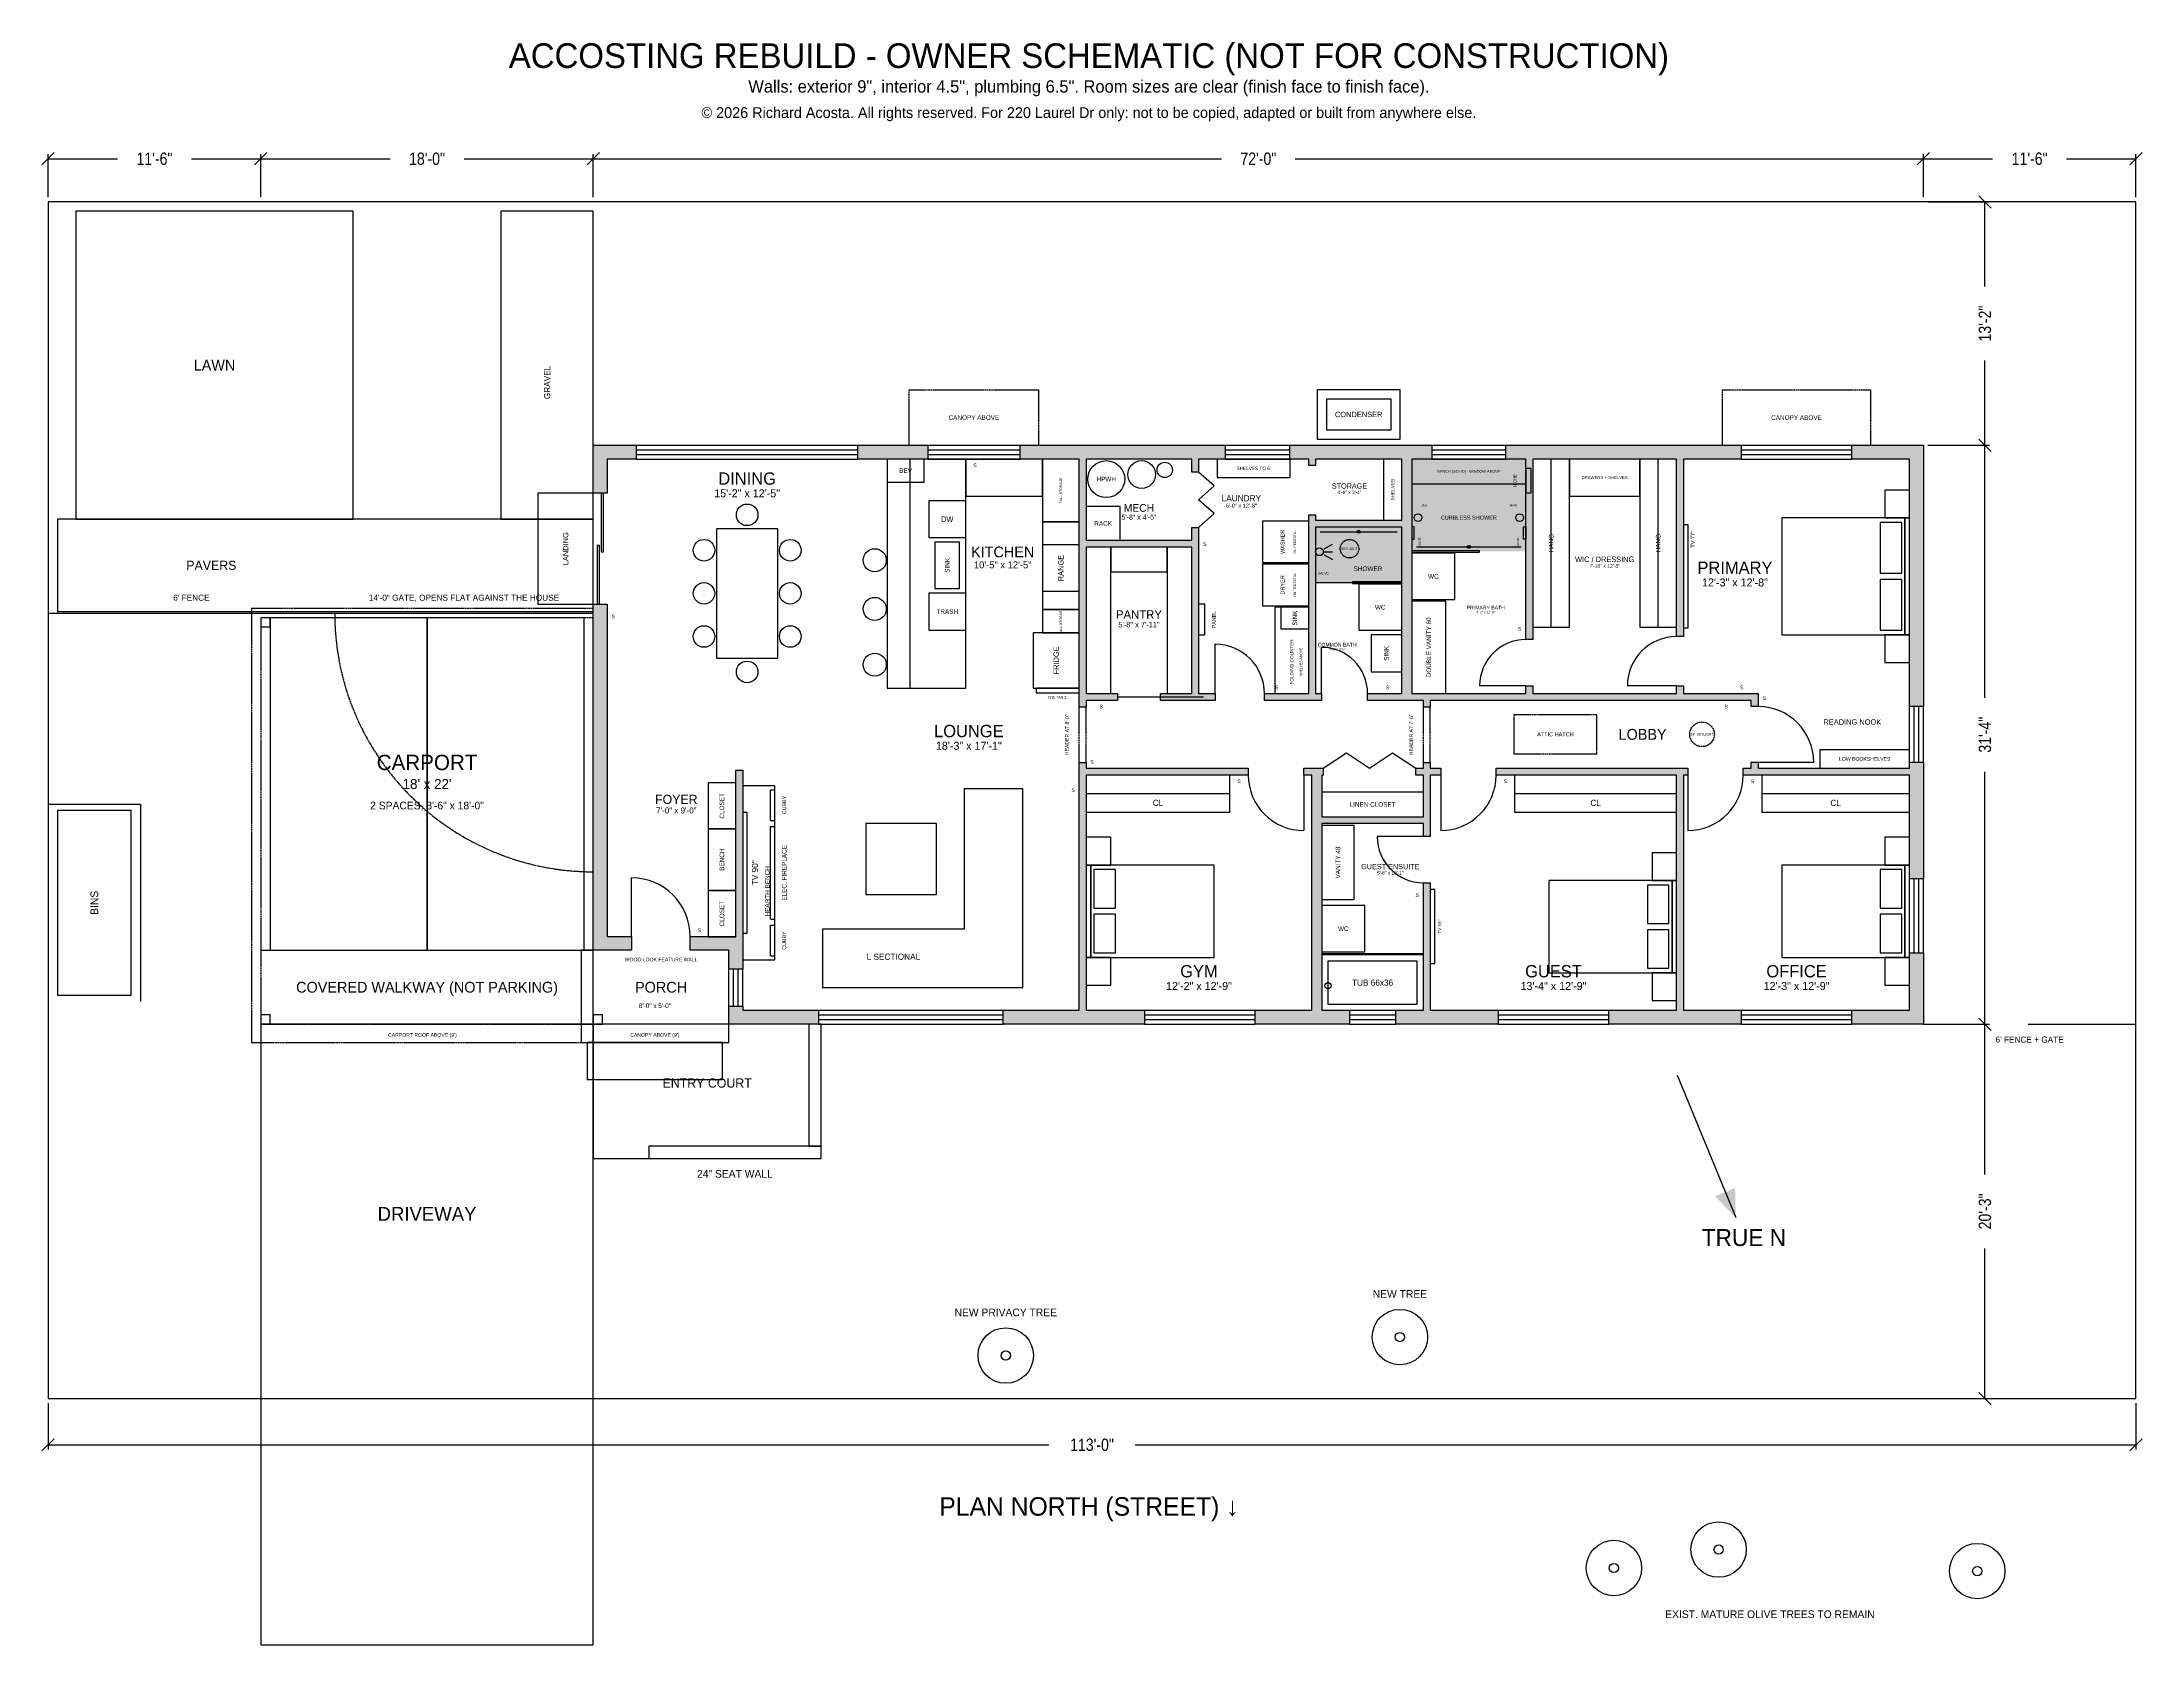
# Model space of a CAD drawing. Header units: inches. Extents: x -2 to 1362, y -160 to 881.
import ezdxf
from ezdxf.enums import TextEntityAlignment as Align

# ---------------------------------------------------------------- set-up
doc = ezdxf.new("R2010")
doc.units = ezdxf.units.IN
doc.linetypes.add('DASHED', pattern=[1.524, 1.27, -0.254])
for name, color, linetype in [('A-ANNO-DIMS', 1, 'Continuous'), ('A-ANNO-TEXT', 7, 'Continuous'), ('A-AREA-IDEN', 7, 'Continuous'), ('A-CANP', 8, 'Continuous'), ('A-CLNG', 8, 'Continuous'), ('A-DOOR', 3, 'Continuous'), ('A-EQPM', 6, 'Continuous'), ('A-FENC', 8, 'Continuous'), ('A-FURN', 9, 'Continuous'), ('A-GLAZ', 4, 'Continuous'), ('A-WALL', 7, 'Continuous'), ('A-WALL-PATT', 8, 'Continuous'), ('C-PROP', 5, 'Continuous'), ('L-PLNT', 3, 'Continuous'), ('L-SITE', 94, 'Continuous')]:
    doc.layers.add(name, color=color, linetype=linetype)
doc.styles.add('OpenSansCondensed-Light', font='OpenSansCondensed-Light.ttf')
doc.dimstyles.new('OWNER', dxfattribs={"dimtxt": 8, "dimasz": 6, "dimexe": 3, "dimexo": 3, "dimgap": 2, "dimtad": 1, "dimtsz": 4, "dimcen": 2.5, "dimazin": 3, "dimtfac": 1, "dimtmove": 0, "dimatfit": 3})

# ---------------------------------------------------------------- blocks, each defined once
blk = doc.blocks.new('_OBLIQUE')
at = {"color": 0, "linetype": 'BYBLOCK'}
blk.add_line((-0.5, -0.5), (0.5, 0.5), dxfattribs=at)
blk = doc.blocks.new('*D1')
for p, q in [((2, 780.25), (2, 808.25)), ((2, 805.25), (47.05, 805.25)), ((95.05, 805.25), (140.1, 805.25)), ((140.1, 780.25), (140.1, 808.25))]:
    blk.add_line(p, q)
at = {"layer": 'Defpoints'}
for p in [(2, 805.25), (2, 777.25), (140.1, 777.25)]:
    blk.add_point(p, dxfattribs=at)
at = {"layer": 'A-ANNO-DIMS', "xscale": 8, "yscale": 8}
for p in [(2, 805.25), (140.1, 805.25)]:
    blk.add_blockref('_OBLIQUE', p, dxfattribs=at)
at = {"layer": 'A-ANNO-DIMS', "insert": (71.05, 805.25), "char_height": 8, "attachment_point": 5, "style": 'OpenSansCondensed-Light'}
blk.add_mtext('11\'-6"', dxfattribs=at)
blk = doc.blocks.new('*D2')
for p, q in [((140.1, 780.25), (140.1, 808.25)), ((140.1, 805.25), (224.1, 805.25)), ((272.1, 805.25), (356.1, 805.25)), ((356.1, 780.25), (356.1, 808.25))]:
    blk.add_line(p, q)
at = {"layer": 'Defpoints'}
for p in [(140.1, 805.25), (140.1, 777.25), (356.1, 777.25)]:
    blk.add_point(p, dxfattribs=at)
at = {"layer": 'A-ANNO-DIMS', "xscale": 8, "yscale": 8}
for p in [(140.1, 805.25), (356.1, 805.25)]:
    blk.add_blockref('_OBLIQUE', p, dxfattribs=at)
at = {"layer": 'A-ANNO-DIMS', "insert": (248.1, 805.25), "char_height": 8, "attachment_point": 5, "style": 'OpenSansCondensed-Light'}
blk.add_mtext('18\'-0"', dxfattribs=at)
blk = doc.blocks.new('*D3')
for p, q in [((356.1, 780.25), (356.1, 808.25)), ((356.1, 805.25), (764.05, 805.25)), ((812.05, 805.25), (1220, 805.25)), ((1220, 780.25), (1220, 808.25))]:
    blk.add_line(p, q)
at = {"layer": 'Defpoints'}
for p in [(356.1, 805.25), (356.1, 777.25), (1220, 777.25)]:
    blk.add_point(p, dxfattribs=at)
at = {"layer": 'A-ANNO-DIMS', "xscale": 8, "yscale": 8}
for p in [(356.1, 805.25), (1220, 805.25)]:
    blk.add_blockref('_OBLIQUE', p, dxfattribs=at)
at = {"layer": 'A-ANNO-DIMS', "insert": (788.05, 805.25), "char_height": 8, "attachment_point": 5, "style": 'OpenSansCondensed-Light'}
blk.add_mtext('72\'-0"', dxfattribs=at)
blk = doc.blocks.new('*D4')
for p, q in [((1220, 780.25), (1220, 808.25)), ((1220, 805.25), (1265, 805.25)), ((1313, 805.25), (1358, 805.25)), ((1358, 780.25), (1358, 808.25))]:
    blk.add_line(p, q)
at = {"layer": 'Defpoints'}
for p in [(1220, 805.25), (1220, 777.25), (1358, 777.25)]:
    blk.add_point(p, dxfattribs=at)
at = {"layer": 'A-ANNO-DIMS', "xscale": 8, "yscale": 8}
for p in [(1220, 805.25), (1358, 805.25)]:
    blk.add_blockref('_OBLIQUE', p, dxfattribs=at)
at = {"layer": 'A-ANNO-DIMS', "insert": (1289, 805.25), "char_height": 8, "attachment_point": 5, "style": 'OpenSansCondensed-Light'}
blk.add_mtext('11\'-6"', dxfattribs=at)
blk = doc.blocks.new('*D5')
for p, q in [((2, -3), (2, -33)), ((1358, -3), (1358, -33)), ((2, -30), (652, -30)), ((708, -30), (1358, -30))]:
    blk.add_line(p, q)
at = {"layer": 'Defpoints'}
for p in [(2, 0), (1358, 0), (2, -30)]:
    blk.add_point(p, dxfattribs=at)
at = {"layer": 'A-ANNO-DIMS', "xscale": 8, "yscale": 8}
for p in [(2, -30), (1358, -30)]:
    blk.add_blockref('_OBLIQUE', p, dxfattribs=at)
at = {"layer": 'A-ANNO-DIMS', "insert": (680, -30), "char_height": 8, "attachment_point": 5, "style": 'OpenSansCondensed-Light'}
blk.add_mtext('113\'-0"', dxfattribs=at)
blk = doc.blocks.new('*D6')
for p, q in [((1223, 243.2), (1263, 243.2)), ((1260, 145.6), (1260, 243.2)), ((1260, 0), (1260, 97.6)), ((1223, 0), (1263, 0))]:
    blk.add_line(p, q)
at = {"layer": 'Defpoints'}
for p in [(1220, 243.2), (1220, 0), (1260, 0)]:
    blk.add_point(p, dxfattribs=at)
at = {"layer": 'A-ANNO-DIMS', "xscale": 8, "yscale": 8, "rotation": 90}
for p in [(1260, 243.2), (1260, 0)]:
    blk.add_blockref('_OBLIQUE', p, dxfattribs=at)
at = {"layer": 'A-ANNO-DIMS', "insert": (1260, 121.6), "char_height": 8, "attachment_point": 5, "rotation": 90, "style": 'OpenSansCondensed-Light'}
blk.add_mtext('20\'-3"', dxfattribs=at)
blk = doc.blocks.new('*D7')
for p, q in [((1223, 619.2), (1263, 619.2)), ((1260, 455.2), (1260, 619.2)), ((1260, 243.2), (1260, 407.2)), ((1223, 243.2), (1263, 243.2))]:
    blk.add_line(p, q)
at = {"layer": 'Defpoints'}
for p in [(1220, 619.2), (1220, 243.2), (1260, 243.2)]:
    blk.add_point(p, dxfattribs=at)
at = {"layer": 'A-ANNO-DIMS', "xscale": 8, "yscale": 8, "rotation": 90}
for p in [(1260, 619.2), (1260, 243.2)]:
    blk.add_blockref('_OBLIQUE', p, dxfattribs=at)
at = {"layer": 'A-ANNO-DIMS', "insert": (1260, 431.2), "char_height": 8, "attachment_point": 5, "rotation": 90, "style": 'OpenSansCondensed-Light'}
blk.add_mtext('31\'-4"', dxfattribs=at)
blk = doc.blocks.new('*D8')
for p, q in [((1223, 777.25), (1263, 777.25)), ((1260, 722.225), (1260, 777.25)), ((1260, 619.2), (1260, 674.225)), ((1223, 619.2), (1263, 619.2))]:
    blk.add_line(p, q)
at = {"layer": 'Defpoints'}
for p in [(1220, 777.25), (1220, 619.2), (1260, 619.2)]:
    blk.add_point(p, dxfattribs=at)
at = {"layer": 'A-ANNO-DIMS', "xscale": 8, "yscale": 8, "rotation": 90}
for p in [(1260, 777.25), (1260, 619.2)]:
    blk.add_blockref('_OBLIQUE', p, dxfattribs=at)
at = {"layer": 'A-ANNO-DIMS', "insert": (1260, 698.225), "char_height": 8, "attachment_point": 5, "rotation": 90, "style": 'OpenSansCondensed-Light'}
blk.add_mtext('13\'-2"', dxfattribs=at)

msp = doc.modelspace()

# ---------------------------------------------------------------- hatches: boundary and pattern name
at = {"layer": 'A-EQPM', "transparency": 33554495}
for points in [[(887.75, 550.2), (961.75, 550.2), (961.75, 610.2), (887.75, 610.2)], [(825.25, 530), (881.25, 530), (881.25, 566), (825.25, 566)]]:
    msp.add_hatch(color=151, dxfattribs=at).paths.add_polyline_path(points)
at = {"layer": 'A-WALL-PATT'}
for points in [[(356.1, 610.2), (356.1, 619.2), (365.1, 619.2), (384, 619.2), (384, 610.2), (365.1, 610.2), (365.1, 588), (356.1, 588), (356.1, 610.2)], [(573.3, 619.2), (573.3, 610.2), (528, 610.2), (528, 619.2), (573.3, 619.2)], [(766.5, 619.2), (766.5, 610.2), (749.25, 610.2), (749.25, 601.8), (744.75, 601.8), (744.75, 610.2), (676.25, 610.2), (676.25, 557.45), (744.75, 557.45), (744.75, 565.8), (749.25, 565.8), (749.25, 457.95), (760, 457.95), (760, 453.45), (749.25, 453.45), (744.75, 453.45), (724.5, 453.45), (724.5, 457.95), (744.75, 457.95), (744.75, 552.95), (676.25, 552.95), (676.25, 457.95), (696.5, 457.95), (696.5, 453.45), (676.25, 453.45), (676.25, 449.2), (671.75, 449.2), (671.75, 453.45), (671.75, 455.7), (671.75, 457.95), (671.75, 610.2), (633.3, 610.2), (633.3, 619.2), (766.5, 619.2)], [(900.75, 619.2), (900.75, 610.2), (887.75, 610.2), (887.75, 457.95), (961.75, 457.95), (961.75, 463), (966.25, 463), (966.25, 457.95), (1059.75, 457.95), (1059.75, 463), (1064.25, 463), (1064.25, 457.95), (1112.75, 457.95), (1112.75, 455.7), (1112.75, 453.45), (1112.75, 449.45), (1108.25, 449.45), (1108.25, 453.45), (1064.25, 453.45), (1059.75, 453.45), (899.75, 453.45), (899.75, 449.2), (895.25, 449.2), (895.25, 453.45), (887.75, 453.45), (881.25, 453.45), (859, 453.45), (859, 457.95), (881.25, 457.95), (881.25, 566), (825.25, 566), (825.25, 457.95), (829, 457.95), (829, 453.45), (825.25, 453.45), (820.75, 453.45), (792, 453.45), (792, 457.95), (820.75, 457.95), (820.75, 574), (825.25, 574), (825.25, 570.5), (881.25, 570.5), (881.25, 610.2), (825.25, 610.2), (825.25, 606), (820.75, 606), (820.75, 610.2), (808.5, 610.2), (808.5, 619.2), (900.75, 619.2)], [(1101.6, 619.2), (1101.6, 610.2), (1064.25, 610.2), (1064.25, 495), (1059.75, 495), (1059.75, 610.2), (966.25, 610.2), (966.25, 493), (961.75, 493), (961.75, 610.2), (948.75, 610.2), (948.75, 619.2), (1101.6, 619.2)], [(1211, 619.2), (1220, 619.2), (1220, 610.2), (1220, 449.45), (1211, 449.45), (1211, 610.2), (1173.6, 610.2), (1173.6, 619.2), (1211, 619.2)], [(365.1, 291.2), (356.1, 291.2), (356.1, 300.2), (356.1, 516), (365.1, 516), (365.1, 300.2), (381, 300.2), (381, 291.2), (365.1, 291.2)], [(622.4, 243.2), (622.4, 252.2), (671.75, 252.2), (671.75, 404.95), (671.75, 407.2), (671.75, 409.45), (671.75, 413.2), (676.25, 413.2), (676.25, 409.45), (781.5, 409.45), (781.5, 404.95), (676.25, 404.95), (676.25, 252.2), (714, 252.2), (714, 243.2), (622.4, 243.2)], [(786, 243.2), (786, 252.2), (822.75, 252.2), (822.75, 404.95), (817.5, 404.95), (817.5, 409.45), (822.75, 409.45), (829.25, 409.45), (830.25, 409.45), (830.25, 404.95), (829.25, 404.95), (829.25, 377.95), (895.25, 377.95), (895.25, 404.95), (890.25, 404.95), (890.25, 409.45), (895.25, 409.45), (895.25, 413.2), (899.75, 413.2), (899.75, 409.45), (906.5, 409.45), (906.5, 404.95), (899.75, 404.95), (899.75, 365), (895.25, 365), (895.25, 373.45), (829.25, 373.45), (829.25, 252.2), (847.25, 252.2), (847.25, 243.2), (786, 243.2)], [(1015.75, 243.2), (1015.75, 252.2), (1059.75, 252.2), (1059.75, 404.95), (942.5, 404.95), (942.5, 409.45), (1059.75, 409.45), (1064.25, 409.45), (1067, 409.45), (1067, 404.95), (1064.25, 404.95), (1064.25, 252.2), (1101.6, 252.2), (1101.6, 243.2), (1015.75, 243.2)], [(1220, 337.6), (1211, 337.6), (1211, 404.95), (1103, 404.95), (1103, 409.45), (1108.25, 409.45), (1108.25, 413.45), (1112.75, 413.45), (1112.75, 409.45), (1211, 409.45), (1211, 413.45), (1220, 413.45), (1220, 337.6)], [(444.1, 291.2), (419, 291.2), (419, 300.2), (444.1, 300.2), (448.6, 300.2), (448.6, 408.2), (453.1, 408.2), (453.1, 300.2), (453.1, 291.2), (453.1, 279), (444.1, 279), (444.1, 291.2)], [(877.25, 243.2), (877.25, 252.2), (895.25, 252.2), (895.25, 335), (899.75, 335), (899.75, 252.2), (943.75, 252.2), (943.75, 243.2), (877.25, 243.2)], [(1220, 252.2), (1220, 243.2), (1211, 243.2), (1173.6, 243.2), (1173.6, 252.2), (1211, 252.2), (1211, 289.6), (1220, 289.6), (1220, 252.2)], [(444.1, 252.2), (444.1, 255), (453.1, 255), (453.1, 252.2), (502.4, 252.2), (502.4, 243.2), (453.1, 243.2), (444.1, 243.2), (444.1, 252.2)]]:
    msp.add_hatch(color=8, dxfattribs=at).paths.add_polyline_path(points)

# ---------------------------------------------------------------- linework, layer by layer
at = {"layer": 'A-ANNO-TEXT'}
msp.add_line((1060, 210), (1098.107, 117.545), dxfattribs=at)
msp.add_solid([(1098.107, 117.545), (1097.72, 136.855), (1084.776, 131.52)], dxfattribs=at)
at = {"layer": 'A-CANP', "linetype": 'DASHED'}
for points in [[(561.3, 619.2), (561.3, 655.2), (645.3, 655.2), (645.3, 619.2)], [(1089.6, 619.2), (1089.6, 655.2), (1185.6, 655.2), (1185.6, 619.2)]]:
    msp.add_lwpolyline(points, dxfattribs=at)
for points in [[(134.1, 231.2), (356.1, 231.2), (356.1, 513.2), (134.1, 513.2)], [(348.1, 231.2), (444.1, 231.2), (444.1, 243.2), (348.1, 243.2)]]:
    msp.add_lwpolyline(points, close=True, dxfattribs=at)
at = {"layer": 'A-CLNG', "linetype": 'DASHED'}
for p, q in [((671.75, 413.2), (671.75, 449.2)), ((676.25, 413.2), (676.25, 449.2)), ((895.25, 413.2), (895.25, 449.2)), ((899.75, 413.2), (899.75, 449.2))]:
    msp.add_line(p, q, dxfattribs=at)
msp.add_lwpolyline([(954, 418.7), (1008, 418.7), (1008, 444.2), (954, 444.2)], close=True, dxfattribs=at)
for centre, radius in [((847.25, 552), 6), ((1076.25, 431.45), 8)]:
    msp.add_circle(centre, radius, dxfattribs=at)
at = {"layer": 'A-DOOR'}
for p, q in [((759.25, 592.8), (749.25, 601.8)), ((749.25, 583.8), (759.25, 592.8)), ((759.25, 574.8), (749.25, 583.8)), ((749.25, 565.8), (759.25, 574.8)), ((760, 457.95), (760, 489.95)), ((829, 457.95), (829, 487.95)), ((724.5, 455.7), (752.5, 455.7)), ((961.75, 463), (931.75, 463)), ((1059.75, 463), (1027.75, 463)), ((830.25, 409.45), (845.25, 419.45)), ((845.25, 419.45), (860.25, 409.45)), ((860.25, 409.45), (875.25, 419.45)), ((875.25, 419.45), (890.25, 409.45)), ((1112.75, 413.45), (1148.75, 413.45)), ((817.5, 404.95), (817.5, 368.95)), ((906.5, 404.95), (906.5, 368.95)), ((1067, 404.95), (1067, 368.95)), ((895.25, 365), (865.25, 365)), ((381, 300.2), (381, 338.2))]:
    msp.add_line(p, q, dxfattribs=at)
at = {"layer": 'A-DOOR', "linetype": 'DASHED'}
msp.add_line((696.5, 455.7), (724.5, 455.7), dxfattribs=at)
at = {"layer": 'A-DOOR'}
for centre, radius, start, end in [((961.75, 463), 30, 90, 180), ((1059.75, 463), 32, 90, 180), ((760, 457.95), 32, 0, 90), ((829, 457.95), 30, 0, 90), ((1112.75, 413.45), 36, 0, 90), ((817.5, 404.95), 36, 180, 270), ((906.5, 404.95), 36, -90, 0), ((1067, 404.95), 36, -90, 0), ((895.25, 365), 30, 180, 270), ((381, 300.2), 38, 0, 90)]:
    msp.add_arc(centre, radius, start, end, dxfattribs=at)
at = {"layer": 'A-EQPM'}
for p, q in [((561.9, 461.45), (561.9, 610.2)), ((828.25, 563), (878.25, 563)), ((830.75, 552), (836.25, 555)), ((830.75, 550), (836.25, 550)), ((830.75, 548), (836.25, 545)), ((890.75, 553.2), (958.75, 553.2)), ((471.1, 395.5), (474.1, 395.5)), ((471.1, 375.5), (471.1, 395.5)), ((471.1, 375.5), (474.1, 375.5)), ((471.1, 371.5), (474.1, 371.5)), ((471.1, 311.5), (471.1, 371.5)), ((471.1, 311.5), (474.1, 311.5)), ((471.1, 307.5), (474.1, 307.5)), ((471.1, 287.5), (471.1, 307.5)), ((471.1, 287.5), (474.1, 287.5)), ((829.25, 289.2), (895.25, 289.2))]:
    msp.add_line(p, q, dxfattribs=at)
for points in [[(832.25, 629.2), (874.25, 629.2), (874.25, 649.2), (832.25, 649.2)], [(546.9, 461.45), (598, 461.45), (598, 610.2), (546.9, 610.2)], [(546.9, 595.2), (570.9, 595.2), (570.9, 610.2), (546.9, 610.2)], [(598, 586.2), (647.75, 586.2), (647.75, 610.2), (598, 610.2)], [(647.75, 569.45), (671.75, 569.45), (671.75, 610.2), (647.75, 610.2)], [(887.75, 594.2), (961.75, 594.2), (961.75, 610.2), (887.75, 610.2)], [(961.75, 588.2), (965.25, 588.2), (965.25, 604.2), (961.75, 604.2)], [(574, 559.2), (598, 559.2), (598, 583.2), (574, 583.2)], [(676.25, 557.45), (698.25, 557.45), (698.25, 579.45), (676.25, 579.45)], [(647.75, 512.45), (671.75, 512.45), (671.75, 569.45), (647.75, 569.45)], [(790.75, 543), (820.75, 543), (820.75, 570), (790.75, 570)], [(825.25, 530), (881.25, 530), (881.25, 566), (825.25, 566)], [(887.75, 558.2), (889.25, 558.2), (889.25, 566.2), (887.75, 566.2)], [(961.75, 558.2), (960.25, 558.2), (960.25, 566.2), (961.75, 566.2)], [(578, 526.2), (594, 526.2), (594, 556.2), (578, 556.2)], [(647.75, 524.45), (671.75, 524.45), (671.75, 554.45), (647.75, 554.45)], [(676.25, 457.95), (692.25, 457.95), (692.25, 552.95), (676.25, 552.95)], [(692.25, 536.95), (728.75, 536.95), (728.75, 552.95), (692.25, 552.95)], [(728.75, 457.95), (744.75, 457.95), (744.75, 552.95), (728.75, 552.95)], [(887.75, 519.075), (915.75, 519.075), (915.75, 549.075), (887.75, 549.075)], [(790.75, 515), (820.75, 515), (820.75, 542), (790.75, 542)], [(574, 499.2), (598, 499.2), (598, 523.2), (574, 523.2)], [(853.25, 499), (881.25, 499), (881.25, 529), (853.25, 529)], [(647.75, 497.45), (671.75, 497.45), (671.75, 512.45), (647.75, 512.45)], [(749.25, 496), (753.25, 496), (753.25, 516), (749.25, 516)], [(802.75, 500), (820.75, 500), (820.75, 514), (802.75, 514)], [(887.75, 457.95), (909.75, 457.95), (909.75, 517.95), (887.75, 517.95)], [(641.75, 461.45), (671.75, 461.45), (671.75, 497.45), (641.75, 497.45)], [(861.25, 472), (881.25, 472), (881.25, 496), (861.25, 496)], [(643.75, 458.45), (671.75, 458.45), (671.75, 461.45), (643.75, 461.45)], [(829.25, 324.2), (850.25, 324.2), (850.25, 372.2), (829.25, 372.2)], [(829.25, 290.2), (857.25, 290.2), (857.25, 320.2), (829.25, 320.2)], [(829.25, 252.2), (895.25, 252.2), (895.25, 288.2), (829.25, 288.2)], [(833.25, 256.2), (891.25, 256.2), (891.25, 284.2), (833.25, 284.2)]]:
    msp.add_lwpolyline(points, close=True, dxfattribs=at)
for centre, radius in [((689.25, 597.2), 12), ((712.25, 600.2), 9), ((727.25, 603.2), 5), ((891.75, 572.2), 2.5), ((957.75, 572.2), 2.5), ((853.25, 563), 1), ((827.75, 550), 2.5), ((924.75, 553.2), 1), ((833.25, 268.2), 2)]:
    msp.add_circle(centre, radius, dxfattribs=at)
at = {"layer": 'A-FENC'}
for p, q in [((2, 510.2), (188.1, 510.2)), ((188.1, 510.2), (356.1, 510.2)), ((2, 386), (62, 386)), ((62, 386), (62, 258)), ((1220, 243.2), (1240, 243.2)), ((1288, 243.2), (1358, 243.2))]:
    msp.add_line(p, q, dxfattribs=at)
msp.add_lwpolyline([(826.25, 623.2), (880.25, 623.2), (880.25, 655.2), (826.25, 655.2)], close=True, dxfattribs=at)
at = {"layer": 'A-FENC', "linetype": 'DASHED'}
msp.add_arc((356.1, 510.2), 168, 180, 270, dxfattribs=at)
at = {"layer": 'A-FURN'}
for p, q in [((978.25, 501), (978.25, 610.2)), ((1047.75, 501), (1047.75, 610.2)), ((676.25, 392.95), (769.5, 392.95)), ((954.5, 392.95), (1059.75, 392.95)), ((1115, 392.95), (1211, 392.95))]:
    msp.add_line(p, q, dxfattribs=at)
for points in [[(761.25, 598.2), (808.75, 598.2), (808.75, 610.2), (761.25, 610.2)], [(869.25, 570.5), (881.25, 570.5), (881.25, 610.2), (869.25, 610.2)], [(966.25, 501), (990.25, 501), (990.25, 610.2), (966.25, 610.2)], [(990.25, 586.2), (1035.75, 586.2), (1035.75, 610.2), (990.25, 610.2)], [(1035.75, 501), (1059.75, 501), (1059.75, 610.2), (1035.75, 610.2)], [(1195, 572.075), (1211, 572.075), (1211, 590.075), (1195, 590.075)], [(436, 481), (476, 481), (476, 565), (436, 565)], [(1064.25, 500.575), (1067.25, 500.575), (1067.25, 567.575), (1064.25, 567.575)], [(1128, 496.075), (1208, 496.075), (1208, 572.075), (1128, 572.075)], [(1192, 536.075), (1206, 536.075), (1206, 569.075), (1192, 569.075)], [(1208, 496.075), (1211, 496.075), (1211, 572.075), (1208, 572.075)], [(1192, 499.075), (1206, 499.075), (1206, 532.075), (1192, 532.075)], [(798.75, 457.95), (820.75, 457.95), (820.75, 514), (798.75, 514)], [(1195, 478.075), (1211, 478.075), (1211, 496.075), (1195, 496.075)], [(1152.75, 409.45), (1211, 409.45), (1211, 421.45), (1152.75, 421.45)], [(430.6, 370), (448.6, 370), (448.6, 400), (430.6, 400)], [(453.1, 285), (474.1, 285), (474.1, 398), (453.1, 398)], [(505, 267), (635, 267), (635, 396), (597, 396), (597, 305), (505, 305)], [(676.25, 380.95), (769.5, 380.95), (769.5, 404.95), (676.25, 404.95)], [(954.5, 380.95), (1059.75, 380.95), (1059.75, 404.95), (954.5, 404.95)], [(1115, 380.95), (1211, 380.95), (1211, 404.95), (1115, 404.95)], [(829.25, 377.95), (895.25, 377.95), (895.25, 393.95), (829.25, 393.95)], [(430.6, 330), (448.6, 330), (448.6, 370), (430.6, 370)], [(453.1, 302.25), (456.1, 302.25), (456.1, 380.75), (453.1, 380.75)], [(533, 327.5), (579, 327.5), (579, 373.5), (533, 373.5)], [(676.25, 346.575), (692.25, 346.575), (692.25, 364.575), (676.25, 364.575)], [(1195, 346.575), (1211, 346.575), (1211, 364.575), (1195, 364.575)], [(676.25, 286.575), (679.25, 286.575), (679.25, 346.575), (676.25, 346.575)], [(679.25, 286.575), (759.25, 286.575), (759.25, 346.575), (679.25, 346.575)], [(681.25, 318.575), (695.25, 318.575), (695.25, 343.575), (681.25, 343.575)], [(1043.75, 336.575), (1059.75, 336.575), (1059.75, 354.575), (1043.75, 354.575)], [(1128, 286.575), (1208, 286.575), (1208, 346.575), (1128, 346.575)], [(1192, 318.575), (1206, 318.575), (1206, 343.575), (1192, 343.575)], [(1208, 286.575), (1211, 286.575), (1211, 346.575), (1208, 346.575)], [(430.6, 300), (448.6, 300), (448.6, 330), (430.6, 330)], [(899.75, 282.575), (902.75, 282.575), (902.75, 330.575), (899.75, 330.575)], [(976.75, 276.575), (1056.75, 276.575), (1056.75, 336.575), (976.75, 336.575)], [(1040.75, 308.575), (1054.75, 308.575), (1054.75, 333.575), (1040.75, 333.575)], [(1056.75, 276.575), (1059.75, 276.575), (1059.75, 336.575), (1056.75, 336.575)], [(681.25, 289.575), (695.25, 289.575), (695.25, 314.575), (681.25, 314.575)], [(1192, 289.575), (1206, 289.575), (1206, 314.575), (1192, 314.575)], [(1040.75, 279.575), (1054.75, 279.575), (1054.75, 304.575), (1040.75, 304.575)], [(676.25, 268.575), (692.25, 268.575), (692.25, 286.575), (676.25, 286.575)], [(1195, 268.575), (1211, 268.575), (1211, 286.575), (1195, 286.575)], [(1043.75, 258.575), (1059.75, 258.575), (1059.75, 276.575), (1043.75, 276.575)]]:
    msp.add_lwpolyline(points, close=True, dxfattribs=at)
for centre, radius in [((456, 574), 7), ((428, 551), 7), ((484, 551), 7), ((538.9, 544.5), 7.5), ((428, 523), 7), ((484, 523), 7), ((538.9, 512.9), 7.5), ((428, 495), 7), ((484, 495), 7), ((456, 472), 7), ((538.9, 476.7), 7.5)]:
    msp.add_circle(centre, radius, dxfattribs=at)
at = {"layer": 'A-GLAZ'}
for p, q in [((384, 619.2), (528, 619.2)), ((384, 616.2), (528, 616.2)), ((573.3, 619.2), (633.3, 619.2)), ((573.3, 616.2), (633.3, 616.2)), ((766.5, 619.2), (808.5, 619.2)), ((766.5, 616.2), (808.5, 616.2)), ((900.75, 619.2), (948.75, 619.2)), ((900.75, 616.2), (948.75, 616.2)), ((1101.6, 619.2), (1173.6, 619.2)), ((1101.6, 616.2), (1173.6, 616.2)), ((384, 613.2), (528, 613.2)), ((384, 610.2), (528, 610.2)), ((573.3, 613.2), (633.3, 613.2)), ((573.3, 610.2), (633.3, 610.2)), ((766.5, 613.2), (808.5, 613.2)), ((766.5, 610.2), (808.5, 610.2)), ((900.75, 613.2), (948.75, 613.2)), ((900.75, 610.2), (948.75, 610.2)), ((1101.6, 613.2), (1173.6, 613.2)), ((1101.6, 610.2), (1173.6, 610.2)), ((1211, 413.45), (1211, 449.45)), ((1214, 413.45), (1214, 449.45)), ((1217, 413.45), (1217, 449.45)), ((1220, 413.45), (1220, 449.45)), ((1211, 289.6), (1211, 337.6)), ((1214, 289.6), (1214, 337.6)), ((1217, 289.6), (1217, 337.6)), ((1220, 289.6), (1220, 337.6)), ((444.1, 255), (444.1, 279)), ((447.1, 255), (447.1, 279)), ((450.1, 255), (450.1, 279)), ((453.1, 255), (453.1, 279)), ((502.4, 252.2), (622.4, 252.2)), ((502.4, 249.2), (622.4, 249.2)), ((502.4, 246.2), (622.4, 246.2)), ((714, 252.2), (786, 252.2)), ((714, 249.2), (786, 249.2)), ((714, 246.2), (786, 246.2)), ((847.25, 252.2), (877.25, 252.2)), ((847.25, 249.2), (877.25, 249.2)), ((847.25, 246.2), (877.25, 246.2)), ((943.75, 252.2), (1015.75, 252.2)), ((943.75, 249.2), (1015.75, 249.2)), ((943.75, 246.2), (1015.75, 246.2)), ((1101.6, 252.2), (1173.6, 252.2)), ((1101.6, 249.2), (1173.6, 249.2)), ((1101.6, 246.2), (1173.6, 246.2)), ((502.4, 243.2), (622.4, 243.2)), ((714, 243.2), (786, 243.2)), ((847.25, 243.2), (877.25, 243.2)), ((943.75, 243.2), (1015.75, 243.2)), ((1101.6, 243.2), (1173.6, 243.2))]:
    msp.add_line(p, q, dxfattribs=at)
for points in [[(361.1, 550), (362.6, 550), (362.6, 588), (361.1, 588)], [(358.6, 516), (360.1, 516), (360.1, 554), (358.6, 554)], [(887.75, 549.7), (931.75, 549.7), (931.75, 550.7), (887.75, 550.7)], [(849.25, 529.5), (881.25, 529.5), (881.25, 530.5), (849.25, 530.5)]]:
    msp.add_lwpolyline(points, close=True, dxfattribs=at)
at = {"layer": 'A-WALL'}
for points in [[(356.1, 610.2), (356.1, 619.2), (365.1, 619.2), (384, 619.2), (384, 610.2), (365.1, 610.2), (365.1, 588), (356.1, 588), (356.1, 610.2)], [(573.3, 619.2), (573.3, 610.2), (528, 610.2), (528, 619.2), (573.3, 619.2)], [(766.5, 619.2), (766.5, 610.2), (749.25, 610.2), (749.25, 601.8), (744.75, 601.8), (744.75, 610.2), (676.25, 610.2), (676.25, 557.45), (744.75, 557.45), (744.75, 565.8), (749.25, 565.8), (749.25, 457.95), (760, 457.95), (760, 453.45), (749.25, 453.45), (744.75, 453.45), (724.5, 453.45), (724.5, 457.95), (744.75, 457.95), (744.75, 552.95), (676.25, 552.95), (676.25, 457.95), (696.5, 457.95), (696.5, 453.45), (676.25, 453.45), (676.25, 449.2), (671.75, 449.2), (671.75, 453.45), (671.75, 455.7), (671.75, 457.95), (671.75, 610.2), (633.3, 610.2), (633.3, 619.2), (766.5, 619.2)], [(900.75, 619.2), (900.75, 610.2), (887.75, 610.2), (887.75, 457.95), (961.75, 457.95), (961.75, 463), (966.25, 463), (966.25, 457.95), (1059.75, 457.95), (1059.75, 463), (1064.25, 463), (1064.25, 457.95), (1112.75, 457.95), (1112.75, 455.7), (1112.75, 453.45), (1112.75, 449.45), (1108.25, 449.45), (1108.25, 453.45), (1064.25, 453.45), (1059.75, 453.45), (899.75, 453.45), (899.75, 449.2), (895.25, 449.2), (895.25, 453.45), (887.75, 453.45), (881.25, 453.45), (859, 453.45), (859, 457.95), (881.25, 457.95), (881.25, 566), (825.25, 566), (825.25, 457.95), (829, 457.95), (829, 453.45), (825.25, 453.45), (820.75, 453.45), (792, 453.45), (792, 457.95), (820.75, 457.95), (820.75, 574), (825.25, 574), (825.25, 570.5), (881.25, 570.5), (881.25, 610.2), (825.25, 610.2), (825.25, 606), (820.75, 606), (820.75, 610.2), (808.5, 610.2), (808.5, 619.2), (900.75, 619.2)], [(1101.6, 619.2), (1101.6, 610.2), (1064.25, 610.2), (1064.25, 495), (1059.75, 495), (1059.75, 610.2), (966.25, 610.2), (966.25, 493), (961.75, 493), (961.75, 610.2), (948.75, 610.2), (948.75, 619.2), (1101.6, 619.2)], [(1211, 619.2), (1220, 619.2), (1220, 610.2), (1220, 449.45), (1211, 449.45), (1211, 610.2), (1173.6, 610.2), (1173.6, 619.2), (1211, 619.2)], [(140.1, 501.2), (146.1, 501.2), (146.1, 507.2), (140.1, 507.2)], [(365.1, 291.2), (356.1, 291.2), (356.1, 300.2), (356.1, 516), (365.1, 516), (365.1, 300.2), (381, 300.2), (381, 291.2), (365.1, 291.2)], [(622.4, 243.2), (622.4, 252.2), (671.75, 252.2), (671.75, 404.95), (671.75, 407.2), (671.75, 409.45), (671.75, 413.2), (676.25, 413.2), (676.25, 409.45), (781.5, 409.45), (781.5, 404.95), (676.25, 404.95), (676.25, 252.2), (714, 252.2), (714, 243.2), (622.4, 243.2)], [(786, 243.2), (786, 252.2), (822.75, 252.2), (822.75, 404.95), (817.5, 404.95), (817.5, 409.45), (822.75, 409.45), (829.25, 409.45), (830.25, 409.45), (830.25, 404.95), (829.25, 404.95), (829.25, 377.95), (895.25, 377.95), (895.25, 404.95), (890.25, 404.95), (890.25, 409.45), (895.25, 409.45), (895.25, 413.2), (899.75, 413.2), (899.75, 409.45), (906.5, 409.45), (906.5, 404.95), (899.75, 404.95), (899.75, 365), (895.25, 365), (895.25, 373.45), (829.25, 373.45), (829.25, 252.2), (847.25, 252.2), (847.25, 243.2), (786, 243.2)], [(1015.75, 243.2), (1015.75, 252.2), (1059.75, 252.2), (1059.75, 404.95), (942.5, 404.95), (942.5, 409.45), (1059.75, 409.45), (1064.25, 409.45), (1067, 409.45), (1067, 404.95), (1064.25, 404.95), (1064.25, 252.2), (1101.6, 252.2), (1101.6, 243.2), (1015.75, 243.2)], [(1220, 337.6), (1211, 337.6), (1211, 404.95), (1103, 404.95), (1103, 409.45), (1108.25, 409.45), (1108.25, 413.45), (1112.75, 413.45), (1112.75, 409.45), (1211, 409.45), (1211, 413.45), (1220, 413.45), (1220, 337.6)], [(444.1, 291.2), (419, 291.2), (419, 300.2), (444.1, 300.2), (448.6, 300.2), (448.6, 408.2), (453.1, 408.2), (453.1, 300.2), (453.1, 291.2), (453.1, 279), (444.1, 279), (444.1, 291.2)], [(877.25, 243.2), (877.25, 252.2), (895.25, 252.2), (895.25, 335), (899.75, 335), (899.75, 252.2), (943.75, 252.2), (943.75, 243.2), (877.25, 243.2)], [(1220, 252.2), (1220, 243.2), (1211, 243.2), (1173.6, 243.2), (1173.6, 252.2), (1211, 252.2), (1211, 289.6), (1220, 289.6), (1220, 252.2)], [(140.1, 243.2), (146.1, 243.2), (146.1, 249.2), (140.1, 249.2)], [(356.1, 243.2), (362.1, 243.2), (362.1, 249.2), (356.1, 249.2)], [(444.1, 252.2), (444.1, 255), (453.1, 255), (453.1, 252.2), (502.4, 252.2), (502.4, 243.2), (453.1, 243.2), (444.1, 243.2), (444.1, 252.2)], [(496, 164), (504, 164), (504, 243.2), (496, 243.2)], [(392.1, 156), (504, 156), (504, 164), (392.1, 164)]]:
    msp.add_lwpolyline(points, close=True, dxfattribs=at)
at = {"layer": 'C-PROP'}
msp.add_lwpolyline([(2, 0), (1358, 0), (1358, 777.25), (2, 777.25)], close=True, dxfattribs=at)
at = {"layer": 'L-PLNT'}
msp.add_lwpolyline([(20, 571.2), (200.1, 571.2), (200.1, 771.25), (20, 771.25)], close=True, dxfattribs=at)
for centre, radius in [((880, 40), 18), ((624, 28), 18), ((880, 40), 3), ((624, 28), 3), ((1087, -98), 18), ((1019, -110), 18), ((1087, -98), 3), ((1255, -112), 18), ((1019, -110), 3), ((1255, -112), 3)]:
    msp.add_circle(centre, radius, dxfattribs=at)
at = {"layer": 'L-SITE', "linetype": 'DASHED'}
msp.add_line((140.1, 291.2), (356.1, 291.2), dxfattribs=at)
at = {"layer": 'L-SITE'}
for points in [[(296.1, 571.2), (356.1, 571.2), (356.1, 771.25), (296.1, 771.25)], [(320.1, 516), (356.1, 516), (356.1, 588), (320.1, 588)], [(8, 511.2), (356.1, 511.2), (356.1, 571.2), (8, 571.2)], [(146.1, 291.2), (248.1, 291.2), (248.1, 507.2), (146.1, 507.2)], [(248.1, 291.2), (350.1, 291.2), (350.1, 507.2), (248.1, 507.2)], [(8, 262), (56, 262), (56, 382), (8, 382)], [(348.1, 243.2), (356.1, 243.2), (356.1, 291.2), (348.1, 291.2)], [(140.1, -160), (356.1, -160), (356.1, 243.2), (140.1, 243.2)], [(348.1, 231.2), (444.1, 231.2), (444.1, 243.2), (348.1, 243.2)], [(356.1, 156), (504, 156), (504, 243.2), (356.1, 243.2)], [(352.1, 207.2), (440.1, 207.2), (440.1, 231.2), (352.1, 231.2)]]:
    msp.add_lwpolyline(points, close=True, dxfattribs=at)
at = {"layer": 'L-SITE', "linetype": 'DASHED'}
msp.add_lwpolyline([(140.1, 243.2), (356.1, 243.2), (356.1, 507.2), (140.1, 507.2)], close=True, dxfattribs=at)

# ---------------------------------------------------------------- texts
at = {"layer": 'A-ANNO-TEXT'}
for s, height, p in [('ACCOSTING REBUILD - OWNER SCHEMATIC (NOT FOR CONSTRUCTION)', 16, (678, 872.25)), ('Walls: exterior 9", interior 4.5", plumbing 6.5". Room sizes are clear (finish face to finish face).', 8, (678, 852.25)), ('© 2026 Richard Acosta. All rights reserved. For 220 Laurel Dr only: not to be copied, adapted or built from anywhere else.', 7, (678, 835.25)), ('LAWN', 7, (110.05, 671.225)), ('CONDENSER', 3.5, (853.25, 639.2)), ('BEV', 3, (558.9, 602.7)), ('S', 2.4, (604, 606.2)), ("SHELVES TO 6'", 2.2, (785, 604.2)), ('BENCH (SOLID) · WINDOW ABOVE', 1.8, (924.75, 602.2)), ('HPWH', 3, (689.25, 597.2)), ('DRAWERS + SHELVES', 2, (1013, 598.2)), ('DW', 3.5, (586, 571.2)), ('2ND', 1.4, (895.75, 580.2)), ('CURBLESS SHOWER', 2.6, (924.75, 572.2)), ('MAIN', 1.4, (953.75, 580.2)), ('RACK', 3, (687.25, 568.45)), ('S', 2.4, (753.25, 555)), ('PAVERS', 6, (108, 541.2)), ('VALVE', 1.6, (830.25, 536)), ('SHOWER', 3, (859.25, 539)), ('WC', 3, (901.75, 534.075)), ("6' FENCE", 4, (95.05, 520.2)), ('14\'-0" GATE, OPENS FLAT AGAINST THE HOUSE', 4, (272.1, 520.2)), ('S', 2.4, (369.1, 508)), ('TRASH', 3, (586, 511.2)), ('WC', 3, (867.25, 514)), ('S', 2.4, (957.75, 500)), ('END PANEL', 1.6, (657.75, 455.45)), ('S', 2.4, (686, 449.45)), ('S', 2.4, (800, 461.95)), ('S', 2.4, (872, 461.95)), ('S', 2.4, (1092, 449.45)), ('S', 2.4, (1102, 461.95)), ('S', 2.4, (1116.75, 455)), ('S', 2.4, (680, 413.45)), ('LOW BOOKSHELVES', 2.4, (1181.875, 415.45)), ('S', 2.4, (667.75, 395.2)), ('S', 2.4, (775.5, 400.95)), ('S', 2.4, (948.5, 400.95)), ('S', 2.4, (1109, 400.95)), ('CL', 4, (722.875, 386.95)), ('LINEN CLOSET', 3, (862.25, 385.95)), ('CL', 4, (1007.125, 386.95)), ('CL', 4, (1163, 386.95)), ('S', 2.4, (891.25, 327)), ('S', 2.4, (425, 304.2)), ('WC', 3, (843.25, 305.2)), ('L SECTIONAL', 4, (551, 287)), ('WOOD-LOOK FEATURE WALL', 2.4, (400.1, 285.2)), ('COVERED WALKWAY (NOT PARKING)', 7, (248.1, 267.2)), ('TUB 66x36', 4, (862.25, 270.2)), ('8\'-0" x 5\'-0"', 3, (396.1, 255.2)), ("6' FENCE + GATE", 4, (1289, 233.2)), ('24" SEAT WALL', 5, (448.05, 146)), ('TRUE N', 11, (1103.442, 104.602)), ('NEW TREE', 5, (880, 68)), ('NEW PRIVACY TREE', 5, (624, 56)), ('PLAN NORTH (STREET) ↓', 12, (678, -70)), ('EXIST. MATURE OLIVE TREES TO REMAIN', 5, (1120.333, -140))]:
    msp.add_text(s, height=height, dxfattribs=at).set_placement(p, align=Align.MIDDLE_CENTER)
for s, height, p in [('GRAVEL', 4, (326.1, 660)), ('NICHE', 2, (954.75, 596.2)), ('TALL STORAGE', 1.6, (659.75, 589.825)), ('SHELVES', 2.2, (875.25, 590.35)), ('LANDING', 3.5, (338.1, 552)), ('WASHER', 2.6, (803.75, 556.5)), ('ON PEDESTAL', 1.6, (811.75, 556.5)), ('HANG', 3, (978.25, 555.6)), ('HANG', 3, (1047.75, 555.6)), ('TV 77"', 2.6, (1070.25, 558.075)), ('SINK', 3, (586, 541.2)), ('RANGE', 3.5, (659.75, 539.45)), ('VALVE', 1.4, (892.75, 556.2)), ('VALVE', 1.4, (956.75, 556.2)), ('DRYER', 2.6, (803.75, 528.5)), ('ON PEDESTAL', 1.6, (811.75, 528.5)), ('TALL STORAGE', 1.6, (659.75, 504.95)), ('PANEL', 2.5, (759.25, 506)), ('SINK', 3, (811.75, 507)), ('DOUBLE VANITY 60', 3, (898.75, 487.95)), ('FOLDING COUNTER', 2.2, (809.75, 478.475)), ('FRIDGE', 3.5, (656.75, 479.45)), ('SHELVES ABOVE', 1.6, (815.75, 478.475)), ('SINK', 3, (871.25, 484)), ('CLOSET', 3, (439.6, 385)), ('CUBBY', 2.5, (480.1, 385.5)), ('BENCH', 3, (439.6, 350)), ('ELEC. FIREPLACE', 3, (480.1, 341.5)), ('VANITY 48', 3, (839.75, 348.2)), ('TV 90"', 4, (461.1, 341.5)), ('HEARTH BENCH', 3, (469.1, 329.5)), ('BINS', 5, (32, 322)), ('CLOSET', 3, (439.6, 315)), ('CUBBY', 2.5, (480.1, 297.5)), ('TV 55"', 2.2, (905.75, 306.575))]:
    msp.add_text(s, height=height, rotation=90, dxfattribs=at).set_placement(p, align=Align.MIDDLE_CENTER)
at = {"layer": 'A-AREA-IDEN'}
for s, height, p in [('DINING', 8, (456, 597.6)), ('15\'-2" x 12\'-5"', 5.2, (456, 588)), ('LAUNDRY', 4, (777, 584.8)), ('STORAGE', 3.4, (847.25, 592.73)), ('4\'-8" x 3\'-4"', 2.21, (847.25, 588.65)), ('5\'-8" x 4\'-5"', 3.25, (710.5, 572.5)), ('MECH', 5, (710.5, 578.5)), ('6\'-0" x 12\'-8"', 2.6, (777, 580)), ('KITCHEN', 7, (622, 549.9)), ('WIC / DRESSING', 3.6, (1013, 545.12)), ('10\'-5" x 12\'-5"', 4.55, (622, 541.5)), ('7\'-10" x 12\'-8"', 2.34, (1013, 540.8)), ('PRIMARY', 8, (1097.625, 539.675)), ('12\'-3" x 12\'-8"', 5.2, (1097.625, 530.075)), ('PANTRY', 5.5, (710.5, 509.3)), ('PRIMARY BATH', 2.4, (935.75, 513.755)), ('6\'-2" x 12\'-8"', 1.56, (935.75, 510.875)), ('5\'-8" x 7\'-11"', 3.575, (710.5, 502.7)), ('COMMON BATH', 2.4, (839.25, 489.68)), ('4\'-8" x 9\'-0"', 1.56, (839.25, 486.8)), ('LOUNGE', 8, (600, 433.6)), ('READING NOOK', 3.5, (1173.875, 439.45)), ('18\'-3" x 17\'-1"', 5.2, (600, 424)), ('LOBBY', 7, (1037.625, 431.45)), ('CARPORT', 10, (248.1, 413.2)), ("18' x 22'", 6.5, (248.1, 399.2)), ('2 SPACES, 8\'-6" x 18\'-0"', 5, (248.1, 385.2)), ('FOYER', 6, (410, 389.2)), ('7\'-0" x 9\'-0"', 3.9, (410, 382)), ('GUEST ENSUITE', 3.4, (873.75, 345.58)), ('5\'-6" x 10\'-1"', 2.21, (873.75, 341.5)), ('GYM', 8, (749.5, 277.6)), ('GUEST', 8, (979.75, 277.6)), ('OFFICE', 8, (1137.625, 277.6)), ('PORCH', 7, (400.1, 267.2)), ('12\'-2" x 12\'-9"', 5.2, (749.5, 268)), ('13\'-4" x 12\'-9"', 5.2, (979.75, 268)), ('12\'-3" x 12\'-9"', 5.2, (1137.625, 268)), ('ENTRY COURT', 6, (430.05, 205)), ('DRIVEWAY', 9, (248.1, 120))]:
    msp.add_text(s, height=height, dxfattribs=at).set_placement(p, align=Align.MIDDLE_CENTER)
at = {"layer": 'A-CANP'}
for s, height, p in [('CANOPY ABOVE', 3, (603.3, 637.2)), ('CANOPY ABOVE', 3, (1137.6, 637.2)), ("CARPORT ROOF ABOVE (9')", 2.4, (245.1, 236.2)), ("CANOPY ABOVE (9')", 2.4, (396.1, 236.2))]:
    msp.add_text(s, height=height, dxfattribs=at).set_placement(p, align=Align.MIDDLE_CENTER)
at = {"layer": 'A-CLNG'}
for s, height, p in [('SKYLIGHT', 1.6, (847.25, 552)), ('ATTIC HATCH', 2.6, (981, 431.45)), ('14" SKYLIGHT', 1.6, (1076.25, 431.45))]:
    msp.add_text(s, height=height, dxfattribs=at).set_placement(p, align=Align.MIDDLE_CENTER)
for s, p in [('HEADER AT 8\'-0"', (663.75, 431.2)), ('HEADER AT 7\'-6"', (887.25, 431.2))]:
    msp.add_text(s, height=2.4, rotation=90, dxfattribs=at).set_placement(p, align=Align.MIDDLE_CENTER)

# ---------------------------------------------------------------- dimensions: what is measured, and where the dimension line sits
at = {"layer": 'A-ANNO-DIMS'}
for base, p1, p2, text, picture, middle in [((2, 805.25), (2, 777.25), (140.1, 777.25), '11\'-6"', '*D1', (71.05, 805.25)), ((140.1, 805.25), (140.1, 777.25), (356.1, 777.25), '18\'-0"', '*D2', (248.1, 805.25)), ((356.1, 805.25), (356.1, 777.25), (1220, 777.25), '72\'-0"', '*D3', (788.05, 805.25)), ((1220, 805.25), (1220, 777.25), (1358, 777.25), '11\'-6"', '*D4', (1289, 805.25)), ((2, -30), (2, 0), (1358, 0), '113\'-0"', '*D5', (680, -30))]:
    dim = msp.add_linear_dim(base=base, p1=p1, p2=p2, text=text, dimstyle='OWNER', dxfattribs=at)
    dim.commit()
    dim.dimension.update_dxf_attribs({"geometry": picture, "text_midpoint": middle})
for base, p1, p2, text, picture, middle in [((1260, 619.2), (1220, 619.2), (1220, 777.25), '13\'-2"', '*D8', (1260, 698.225)), ((1260, 243.2), (1220, 243.2), (1220, 619.2), '31\'-4"', '*D7', (1260, 431.2)), ((1260, 0), (1220, 0), (1220, 243.2), '20\'-3"', '*D6', (1260, 121.6))]:
    dim = msp.add_linear_dim(base=base, p1=p1, p2=p2, angle=90, text=text, dimstyle='OWNER', dxfattribs=at)
    dim.commit()
    dim.dimension.update_dxf_attribs({"geometry": picture, "text_midpoint": middle})

doc.saveas('drawing.dxf')
